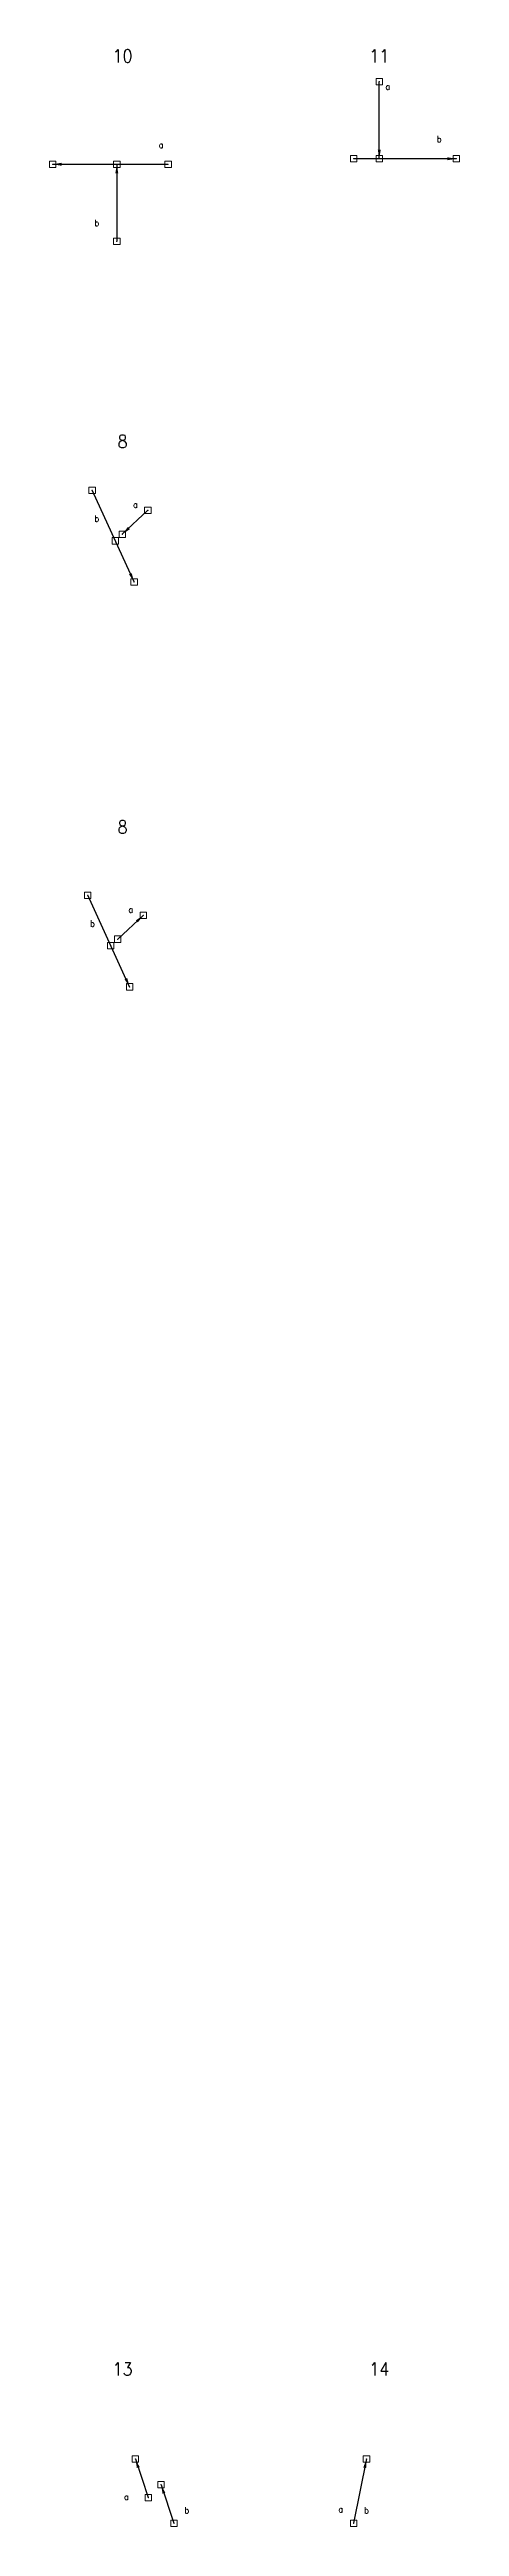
# Model space of a CAD drawing. Header units: millimetres. Extents: x -1416 to 1262, y -2157 to 113.
# Drawn here: x 943 to 1262, y -2142 to -215 of the extents above; entities that cross this region are included whole.
import ezdxf

# ---------------------------------------------------------------- set-up
doc = ezdxf.new("R2010")
doc.units = ezdxf.units.MM
doc.header["$PDMODE"] = 64
doc.header["$PDSIZE"] = 5
doc.layers.get('0').update_dxf_attribs({"lineweight": 0, "true_color": 0xffffff})
doc.layers.add('labels - figures', color=7, linetype='Continuous', lineweight=140, true_color=0xffffff)
doc.styles.get("Standard").update_dxf_attribs({"font": ''})
doc.styles.add('textstyle130', font='')
doc.styles.add('textstyle136', font='')
doc.styles.add('textstyle151', font='')
doc.styles.add('textstyle177', font='')
doc.styles.add('textstyle182', font='')
doc.styles.add('textstyle184', font='')
doc.styles.add('textstyle193', font='')
doc.styles.add('textstyle2', font='')
doc.styles.add('textstyle23', font='')
doc.styles.add('textstyle33', font='')
doc.styles.add('textstyle34', font='')
doc.styles.add('textstyle59', font='')
doc.styles.add('textstyle64', font='')
doc.styles.add('textstyle72', font='')
doc.styles.add('textstyle77', font='')
doc.styles.add('textstyle78', font='')
doc.styles.add('textstyle89', font='')
doc.styles.add('textstyle90', font='')
doc.styles.get('Standard').set_extended_font_data('txt')
doc.styles.get('textstyle130').set_extended_font_data('Standard')
doc.styles.get('textstyle136').set_extended_font_data('Standard')
doc.styles.get('textstyle151').set_extended_font_data('Standard')
doc.styles.get('textstyle177').set_extended_font_data('Standard')
doc.styles.get('textstyle182').set_extended_font_data('Standard')
doc.styles.get('textstyle184').set_extended_font_data('Standard')
doc.styles.get('textstyle193').set_extended_font_data('Standard')
doc.styles.get('textstyle2').set_extended_font_data('Standard')
doc.styles.get('textstyle23').set_extended_font_data('Standard')
doc.styles.get('textstyle33').set_extended_font_data('Standard')
doc.styles.get('textstyle34').set_extended_font_data('Standard')
doc.styles.get('textstyle59').set_extended_font_data('Standard')
doc.styles.get('textstyle64').set_extended_font_data('Standard')
doc.styles.get('textstyle72').set_extended_font_data('Standard')
doc.styles.get('textstyle77').set_extended_font_data('Standard')
doc.styles.get('textstyle78').set_extended_font_data('Standard')
doc.styles.get('textstyle89').set_extended_font_data('Standard')
doc.styles.get('textstyle90').set_extended_font_data('Standard')
doc.dimstyles.get("Standard").update_dxf_attribs({"dimtxt": 2.5, "dimasz": 7, "dimexe": 5, "dimexo": 2.5, "dimgap": 2.5, "dimtad": 1, "dimtxsty": 'Standard', "dimcen": 2.5, "dimadec": 0, "dimazin": 0, "dimtfac": 1, "dimtmove": 0, "dimatfit": 3, "dimfxl": 1, "dimarcsym": 0})

msp = doc.modelspace()

# ---------------------------------------------------------------- texts
at = {"char_height": 5, "attachment_point": 5}
for s, insert, style in [('a', (1206.7, -243.9), 'textstyle72'), ('a', (1030, -289.2), 'textstyle59'), ('b', (1246.7, -284.7), 'textstyle77'), ('b', (980, -350), 'textstyle78'), ('b', (980, -580), 'textstyle64'), ('a', (1010, -569.2), 'textstyle2'), ('a', (1006.5, -884.3), 'textstyle23'), ('b', (976.5, -895.1), 'textstyle130'), ('a', (1003, -2119.4), 'textstyle33'), ('b', (1050, -2130), 'textstyle89'), ('a', (1170, -2129.2), 'textstyle34'), ('b', (1190, -2130), 'textstyle90')]:
    msp.add_mtext(s, dxfattribs=dict(at, insert=insert, style=style))
at = {"layer": 'labels - figures', "char_height": 10, "attachment_point": 5}
for s, insert, style in [('10', (1000, -220), 'textstyle184'), ('11', (1200, -220), 'textstyle193'), ('8', (1000, -520), 'textstyle177'), ('8', (1000, -820), 'textstyle182'), ('13', (1000, -2020), 'textstyle151'), ('14', (1200, -2020), 'textstyle136')]:
    msp.add_mtext(s, dxfattribs=dict(at, insert=insert, style=style))

# ---------------------------------------------------------------- linework, layer by layer
for p in [(1200, -240), (945.5, -304.3), (995.5, -304.3), (1035.5, -304.3), (1180, -300), (1200, -300), (1260, -300), (995.5, -364.3), (976.3, -558), (1019.7, -573.5), (994.3, -597.3), (999.8, -592.2), (1009, -629.3), (972.8, -873.1), (1016.2, -888.7), (996.2, -907.3), (990.8, -912.4), (1005.5, -944.4), (1010, -2090), (1190, -2090), (1020, -2120), (1030, -2110), (1040, -2140), (1180, -2140)]:
    msp.add_point(p)

msp.set_redraw_order([(e.dxf.handle, doc.entitydb.next_handle()) for e in msp.query("TEXT MTEXT ATTDEF DIMENSION ARC_DIMENSION")])  # texts and dimensions are drawn at this point

# ---------------------------------------------------------------- leaders
for points in [[(1200, -300), (1200, -240)], [(945.5, -304.3), (1035.5, -304.3)], [(995.5, -304.3), (995.5, -364.3)], [(1260, -300), (1180, -300)], [(1009, -629.3), (976.3, -558)], [(999.8, -592.2), (1019.7, -573.5)], [(1005.5, -944.4), (972.8, -873.1)], [(1016.2, -888.7), (996.2, -907.3)], [(1010, -2090), (1020, -2120)], [(1190, -2090), (1180, -2140)], [(1030, -2110), (1040, -2140)]]:
    msp.add_leader(points, dimstyle='Standard')

doc.saveas('drawing.dxf')
